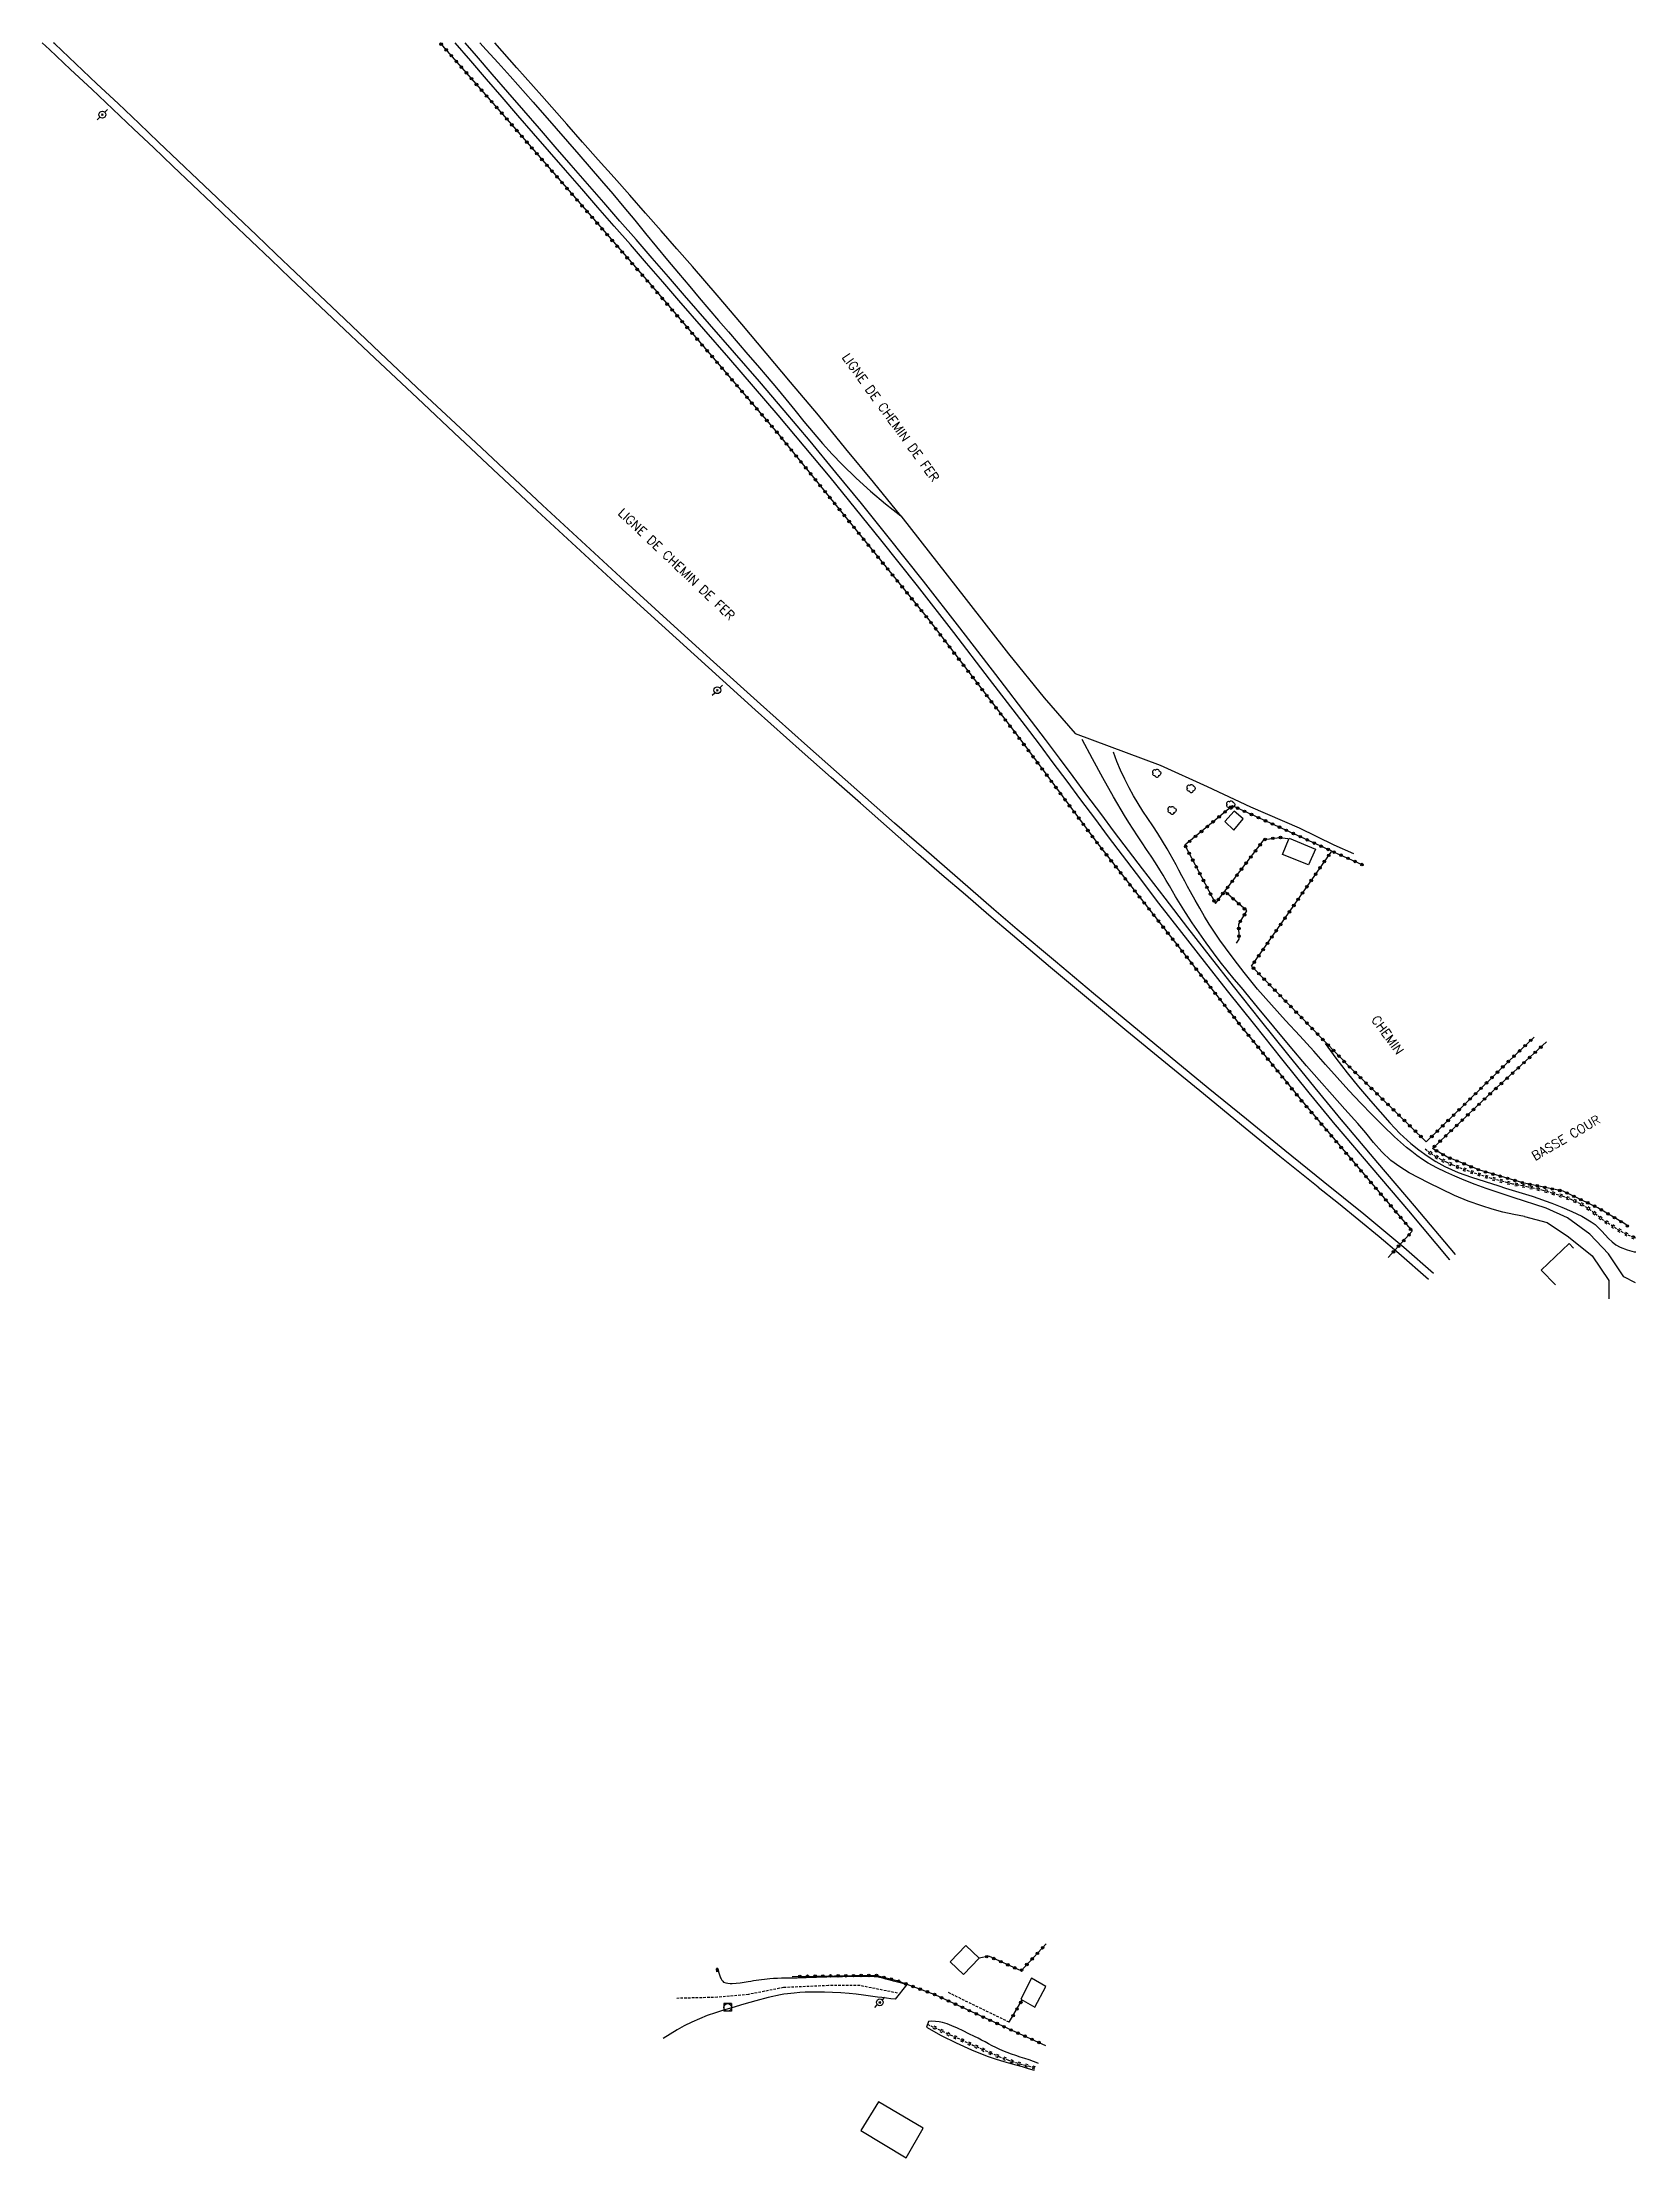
# Model space of a CAD drawing. Header units: millimetres. Extents: x 113000 to 114000, y 153000 to 154000.
# Drawn here: x 113687.9 to 114000, y 153585.7 to 154000.1 of the extents above; entities that cross this region are included whole.
import ezdxf
from ezdxf.enums import TextEntityAlignment as Align

# ---------------------------------------------------------------- set-up
doc = ezdxf.new("R2010")
doc.units = ezdxf.units.MM
doc.linetypes.add('DASHED', pattern=[0.75, 0.5, -0.25])
doc.layers.get('0').update_dxf_attribs({"linetype": 'CONTINUOUS'})
for name, color, linetype in [('W0001', 6, 'DASHED'), ('W0008', 7, 'CONTINUOUS'), ('W0017', 7, 'CONTINUOUS'), ('W0071', 7, 'CONTINUOUS'), ('W0101', 7, 'CONTINUOUS'), ('W0104', 1, 'CONTINUOUS'), ('W0112', 1, 'DASHED'), ('W0120', 7, 'CONTINUOUS'), ('W0211', 2, 'CONTINUOUS'), ('W0214', 2, 'CONTINUOUS'), ('W0220', 5, 'DASHED'), ('W0300', 7, 'CONTINUOUS'), ('W0323', 7, 'CONTINUOUS'), ('W0330', 7, 'CONTINUOUS'), ('W0401', 7, 'CONTINUOUS'), ('W0420', 7, 'CONTINUOUS'), ('W0473', 7, 'CONTINUOUS'), ('W0700', 7, 'CONTINUOUS'), ('W0989', 7, 'CONTINUOUS')]:
    doc.layers.add(name, color=color, linetype=linetype)
doc.styles.get("Standard").update_dxf_attribs({"font": 'romans.shx', "width": 0.85})

msp = doc.modelspace()

# ---------------------------------------------------------------- texts
at = {"layer": 'W0989'}
for s, rotation, p in [('LIGNE DE CHEMIN DE FER', 306.0233, (113854.09, 153926.6)), ('LIGNE DE CHEMIN DE FER', 316.3836, (113812.14, 153897.88)), ('CHEMIN', 306.0233, (113951.4, 153805.64))]:
    msp.add_text(s, height=1.75, rotation=rotation, dxfattribs=at).set_placement(p, align=Align.MIDDLE_CENTER)
msp.add_text('BASSE COUR', height=1.75, rotation=30.2058, dxfattribs=at).set_placement((113980.29, 153781))

# ---------------------------------------------------------------- blocks, each defined once
blk = doc.blocks.new('T473')
for p, q in [((-0.166667, 0.166667), (0.166667, -0.166667)), ((-0.166667, -0.166667), (0.166667, 0.166667)), ((0.500001, 0.500001), (1.000002, 1.000002)), ((-1.000002, -1.000002), (-0.500001, -0.500001))]:
    blk.add_line(p, q)
blk.add_ellipse((0, 0), major_axis=(0.471405, 0.471405), ratio=1, start_param=5.4977871438, end_param=11.780972451)
blk = doc.blocks.new('T300')
for p, q in [((-0.8, 0.51), (-0.86, 0.34)), ((-0.86, 0.34), (-0.86, 0.17)), ((-0.86, 0.17), (-0.74, 0.06)), ((-0.69, 0.63), (-0.8, 0.51)), ((-0.8, -0.06), (-0.74, 0.06)), ((-0.74, 0.06), (-0.69, 0.11)), ((-0.57, 0.69), (-0.69, 0.63)), ((-0.46, 0.69), (-0.57, 0.69)), ((-0.29, 0.63), (-0.46, 0.69)), ((-0.29, 0.63), (-0.17, 0.74)), ((-0.23, 0.57), (-0.29, 0.63)), ((-0.17, 0.74), (-0.06, 0.8)), ((-0.06, 0.8), (0.06, 0.8)), ((0.06, 0.8), (0.23, 0.74)), ((0.23, 0.74), (0.34, 0.63)), ((0.34, 0.63), (0.4, 0.51)), ((0.46, 0.46), (0.34, 0.46)), ((0.4, 0.51), (0.4, 0.46)), ((0.57, 0.4), (0.46, 0.46)), ((0.57, 0.4), (0.69, 0.29)), ((0.69, 0.29), (0.74, 0.17)), ((0.74, 0.06), (0.69, -0.17)), ((0.74, 0.17), (0.74, 0.06)), ((-0.8, -0.17), (-0.8, -0.06)), ((-0.8, -0.23), (-0.8, -0.17)), ((-0.74, -0.34), (-0.8, -0.23)), ((-0.69, -0.4), (-0.74, -0.34)), ((-0.51, -0.46), (-0.69, -0.4)), ((-0.4, -0.46), (-0.51, -0.46)), ((-0.4, -0.46), (-0.34, -0.46)), ((-0.34, -0.46), (-0.34, -0.4)), ((-0.34, -0.51), (-0.34, -0.46)), ((-0.29, -0.63), (-0.34, -0.51)), ((-0.17, -0.74), (-0.29, -0.63)), ((-0.06, -0.8), (-0.17, -0.74)), ((0.06, -0.8), (-0.06, -0.8)), ((0.17, -0.74), (0.06, -0.8)), ((0.23, -0.69), (0.17, -0.74)), ((0.29, -0.46), (0.23, -0.46)), ((0.29, -0.63), (0.23, -0.69)), ((0.46, -0.4), (0.29, -0.46)), ((0.34, -0.51), (0.29, -0.63)), ((0.34, -0.51), (0.34, -0.46)), ((0.57, -0.34), (0.46, -0.4)), ((0.63, -0.29), (0.57, -0.34)), ((0.69, -0.17), (0.63, -0.29))]:
    blk.add_line(p, q)
blk = doc.blocks.new('T420')
for p, q in [((0.75, 0.75), (-0.75, 0.75)), ((-0.75, 0.75), (-0.75, -0.75)), ((0.75, 0.75), (0.75, -0.75)), ((0.75, -0.75), (-0.75, -0.75))]:
    blk.add_line(p, q)
blk.add_ellipse((0, 0), major_axis=(-0.53, 0.53), ratio=1, start_param=3.926991, end_param=10.210176)
blk = doc.blocks.new('T401')
for p, q in [((-0.3, 0.3), (0, 0.3)), ((-0.3, -0.25), (-0.3, 0.3)), ((-0.3, 0.15), (0, 0.15)), ((-0.3, 0), (0, 0)), ((0, 0.3), (0, -0.25)), ((-0.3, -0.15), (0, -0.15)), ((-0.3, -0.25), (-0.3, -0.3)), ((-0.3, -0.3), (0, -0.3)), ((0, -0.3), (0, -0.25))]:
    blk.add_line(p, q)
blk = doc.blocks.new('t323o')
at = {"color": 0, "linetype": 'Continuous'}
for radius in [0.25, 0.15]:
    blk.add_circle((0, 0), radius, dxfattribs=at)
blk = doc.blocks.new('t220o')
at = {"color": 0, "linetype": 'Continuous'}
for p, q in [((-0.25, 0.25), (0.25, 0.25)), ((-0.25, -0.25), (0.25, -0.25))]:
    blk.add_line(p, q, dxfattribs=at)

# ---------------------------------------------------------------- linework, layer by layer
at = {"layer": 'W0001'}
msp.add_lwpolyline([(113855.44, 153617.96), (113848.05, 153619.44), (113841.87, 153619.44), (113833.07, 153619.05), (113826.21, 153617.7), (113820.12, 153617.14), (113812.17, 153616.93)], dxfattribs=at)
at = {"layer": 'W0008'}
for points in [[(113820.28, 153622.43), (113820.34, 153622.13), (113820.45, 153621.73), (113820.59, 153621.34), (113820.76, 153620.96), (113820.88, 153620.73), (113821.02, 153620.51), (113821.18, 153620.29), (113821.35, 153620.09)], [(113854.98, 153616.76), (113854.11, 153616.87), (113853.24, 153616.98), (113852.37, 153617.09), (113851.5, 153617.2), (113850.11, 153617.39), (113848.72, 153617.57), (113847.32, 153617.75), (113845.93, 153617.89), (113844.31, 153618.01), (113842.7, 153618.1), (113841.08, 153618.16), (113839.46, 153618.18), (113838.4, 153618.17), (113837.33, 153618.13), (113836.27, 153618.07), (113835.2, 153617.98), (113834.52, 153617.92), (113833.85, 153617.84), (113833.17, 153617.75), (113832.5, 153617.63), (113830.08, 153617.1), (113827.68, 153616.47), (113825.3, 153615.79), (113822.93, 153615.08), (113821.33, 153614.6), (113819.74, 153614.11), (113818.15, 153613.57), (113816.6, 153612.95), (113815.11, 153612.29), (113813.65, 153611.58), (113812.22, 153610.79), (113810.85, 153609.93), (113809.53, 153609.05), (113809.53, 153609.05)], [(113821.35, 153620.09), (113821.77, 153619.99), (113822.19, 153619.92), (113822.61, 153619.87), (113823.03, 153619.85), (113823.83, 153619.89), (113824.61, 153620), (113825.4, 153620.14), (113826.18, 153620.26), (113826.7, 153620.33), (113827.23, 153620.41), (113827.75, 153620.49), (113828.28, 153620.57), (113828.8, 153620.65), (113829.33, 153620.72), (113829.86, 153620.78), (113830.39, 153620.83), (113831.15, 153620.88), (113831.92, 153620.92), (113832.68, 153620.94), (113833.45, 153620.95), (113834.21, 153620.96), (113834.98, 153620.97), (113835.74, 153620.98), (113836.51, 153621), (113837.52, 153621.03), (113838.54, 153621.07), (113839.55, 153621.1), (113840.56, 153621.14), (113841.58, 153621.17), (113842.59, 153621.2), (113843.61, 153621.23), (113844.62, 153621.25), (113845.83, 153621.27), (113847.04, 153621.28), (113848.25, 153621.29), (113849.47, 153621.28), (113849.92, 153621.27), (113850.37, 153621.27), (113850.83, 153621.25), (113851.28, 153621.2), (113851.88, 153621.1), (113852.48, 153620.95), (113853.07, 153620.79), (113853.66, 153620.64), (113854.57, 153620.4), (113855.47, 153620.15), (113856.37, 153619.89), (113857.26, 153619.62)], [(113857.26, 153619.62), (113854.98, 153616.76)]]:
    msp.add_lwpolyline(points, dxfattribs=at)
at = {"layer": 'W0017'}
for points in [[(113999.97, 153757.09), (113997.69, 153758.29), (113994.66, 153762.77), (113991.01, 153766.6), (113986.63, 153769.8), (113982.46, 153771.72), (113975.99, 153773.82), (113975.04, 153774.15)], [(113978.23, 153770.1), (113982.66, 153768.94), (113986.85, 153766.13), (113991.45, 153762.35), (113994.74, 153757.58), (113994.74, 153755.34), (113994.77, 153753.93)]]:
    msp.add_lwpolyline(points, dxfattribs=at)
at = {"layer": 'W0071'}
for points in [[(113978.23, 153770.1), (113976.1, 153770.48), (113973.99, 153770.95), (113971.9, 153771.5), (113969.84, 153772.15), (113967.16, 153773.12), (113964.54, 153774.22), (113961.96, 153775.42), (113959.41, 153776.69), (113957.51, 153777.66), (113955.62, 153778.67), (113953.78, 153779.79), (113952.05, 153781.07), (113950.27, 153782.73), (113948.67, 153784.57), (113947.14, 153786.45), (113945.58, 153788.29), (113943.06, 153791.11), (113940.53, 153793.93), (113938.02, 153796.76), (113935.53, 153799.61), (113932.31, 153803.41), (113929.11, 153807.23), (113925.94, 153811.07), (113922.78, 153814.91), (113921.38, 153816.6), (113919.99, 153818.28), (113918.61, 153819.98), (113917.28, 153821.71), (113915.85, 153823.66), (113914.47, 153825.63), (113913.12, 153827.63), (113911.79, 153829.65), (113911.15, 153830.68), (113910.51, 153831.72), (113909.89, 153832.77), (113909.28, 153833.82), (113908.67, 153834.88), (113908.05, 153835.93), (113907.43, 153836.97), (113906.79, 153838.01), (113905.94, 153839.35), (113905.08, 153840.67), (113904.2, 153841.99), (113903.32, 153843.31), (113902.44, 153844.62), (113901.57, 153845.95), (113900.71, 153847.28), (113899.88, 153848.63), (113897.72, 153852.31), (113895.61, 153856.02), (113893.58, 153859.76), (113891.6, 153863.55)], [(113975.04, 153774.15), (113972.85, 153774.83), (113970.68, 153775.57), (113968.53, 153776.37), (113966.4, 153777.22), (113964.59, 153777.97), (113962.8, 153778.76), (113961.04, 153779.61), (113959.32, 153780.56), (113958.22, 153781.26), (113957.15, 153782.01), (113956.12, 153782.81), (113955.11, 153783.63), (113952.78, 153785.7), (113950.53, 153787.85), (113948.35, 153790.06), (113946.18, 153792.3), (113943.83, 153794.79), (113941.53, 153797.33), (113939.26, 153799.89), (113936.97, 153802.44), (113934.2, 153805.47), (113931.41, 153808.49), (113928.64, 153811.54), (113925.95, 153814.64), (113924.61, 153816.26), (113923.29, 153817.89), (113922, 153819.55), (113920.74, 153821.22), (113919.63, 153822.72), (113918.55, 153824.23), (113917.49, 153825.77), (113916.46, 153827.32), (113915.51, 153828.88), (113914.6, 153830.47), (113913.71, 153832.07), (113912.82, 153833.67), (113912.24, 153834.72), (113911.67, 153835.78), (113911.1, 153836.84), (113910.54, 153837.9), (113909.98, 153838.96), (113909.4, 153840.02), (113908.82, 153841.07), (113908.22, 153842.12), (113907.32, 153843.62), (113906.38, 153845.11), (113905.42, 153846.58), (113904.45, 153848.04), (113903.49, 153849.51), (113902.55, 153851), (113901.64, 153852.51), (113900.79, 153854.05), (113899.93, 153855.75), (113899.12, 153857.48), (113898.38, 153859.24), (113897.7, 153861.02)]]:
    msp.add_lwpolyline(points, dxfattribs=at)
at = {"layer": 'W0101'}
for points in [[(113987.8, 153763.89), (113986.94, 153764.79), (113981.5, 153759.56), (113984.3, 153756.69)], [(113857.11, 153585.73), (113860.41, 153591.49), (113851.67, 153596.7), (113848.21, 153591.04)], [(113848.21, 153591.04), (113857.11, 153585.73)]]:
    msp.add_lwpolyline(points, dxfattribs=at)
at = {"layer": 'W0104'}
for points in [[(113921.29, 153845.79), (113923.12, 153847.95), (113921.35, 153849.51), (113919.55, 153847.45)], [(113932.14, 153844.17), (113937.31, 153842.01), (113935.93, 153838.97), (113930.84, 153841.02)], [(113868.31, 153621.58), (113871.41, 153624.82), (113868.81, 153627.32), (113865.71, 153624.1)], [(113882.3, 153615.23), (113884.45, 153619.26), (113881.64, 153620.91), (113879.57, 153616.78)]]:
    msp.add_lwpolyline(points, close=True, dxfattribs=at)
at = {"layer": 'W0112'}
msp.add_lwpolyline([(113877.3, 153612.26), (113865.3, 153618.1)], dxfattribs=at)
at = {"layer": 'W0120'}
msp.add_lwpolyline([(113861.47, 153612.42), (113861.08, 153611.27)], dxfattribs=at)
at = {"layer": 'W0211'}
for points in [[(113856.04, 153907.34), (113850.69, 153913.92), (113845.31, 153920.48), (113839.91, 153927.02), (113834.48, 153933.53), (113829.7, 153939.22), (113824.9, 153944.88), (113820.08, 153950.53), (113815.23, 153956.15), (113812.18, 153959.66), (113809.12, 153963.15), (113806.04, 153966.64), (113802.96, 153970.12), (113799.88, 153973.59), (113796.8, 153977.07), (113793.72, 153980.54), (113790.64, 153984.02), (113785.74, 153989.57), (113780.84, 153995.11), (113776.52, 154000)], [(113939.15, 153803.98), (113941.28, 153801.09), (113943.47, 153798.25), (113945.73, 153795.46), (113948.05, 153792.73), (113949.93, 153790.57), (113951.83, 153788.42), (113953.82, 153786.35), (113955.94, 153784.41), (113957.52, 153783.13), (113959.16, 153781.94), (113960.87, 153780.85), (113962.64, 153779.86), (113965.21, 153778.71), (113967.86, 153777.77), (113970.53, 153776.93), (113973.18, 153776.07), (113974.48, 153775.64), (113975.79, 153775.23), (113977.09, 153774.83), (113978.4, 153774.44), (113979.71, 153774.04), (113981.01, 153773.62), (113982.3, 153773.17), (113983.58, 153772.69), (113985.55, 153771.9), (113987.51, 153771.07), (113989.44, 153770.14), (113991.28, 153769.06), (113992.04, 153768.49), (113992.73, 153767.85), (113993.39, 153767.18), (113994.02, 153766.49), (113994.68, 153765.8), (113995.37, 153765.15), (113996.13, 153764.56), (113996.96, 153764.07), (113998.31, 153763.53), (113999.72, 153763.18), (114000, 153763.15)], [(113861.08, 153611.27), (113863.97, 153609.69), (113866.92, 153608.22), (113869.92, 153606.86), (113872.97, 153605.61), (113874.36, 153605.13), (113875.77, 153604.71), (113877.18, 153604.32), (113878.59, 153603.92), (113879.8, 153603.56), (113881.01, 153603.2), (113882.18, 153602.86)], [(113883.02, 153604.18), (113882.87, 153604.24), (113882.03, 153604.56), (113881.18, 153604.87), (113880.32, 153605.15), (113879.46, 153605.43), (113878.6, 153605.72), (113877.75, 153606.01), (113876.9, 153606.32), (113876.06, 153606.66), (113875.35, 153606.98), (113874.65, 153607.32), (113873.95, 153607.67), (113873.26, 153608.03), (113872.57, 153608.39), (113871.88, 153608.76), (113871.18, 153609.11), (113870.49, 153609.46), (113869.38, 153610), (113868.27, 153610.55), (113867.15, 153611.07), (113866.02, 153611.57), (113865.59, 153611.75), (113865.15, 153611.94), (113864.7, 153612.1), (113864.23, 153612.23), (113863.55, 153612.35), (113862.86, 153612.42), (113862.16, 153612.44), (113861.47, 153612.42)]]:
    msp.add_lwpolyline(points, dxfattribs=at)
at = {"layer": 'W0214'}
msp.add_lwpolyline([(113773.58, 154000), (113774.85, 153998.63), (113777.22, 153996.04), (113779.57, 153993.42), (113784.06, 153988.33), (113788.55, 153983.23), (113793.02, 153978.12), (113797.45, 153972.97), (113799.63, 153970.4), (113801.79, 153967.81), (113803.94, 153965.22), (113806.08, 153962.62), (113808.23, 153960.02), (113810.37, 153957.42), (113812.53, 153954.83), (113814.7, 153952.24), (113816.59, 153950.02), (113818.48, 153947.8), (113820.38, 153945.59), (113822.29, 153943.38), (113824.19, 153941.17), (113826.1, 153938.96), (113828, 153936.75), (113829.9, 153934.54), (113831.72, 153932.38), (113833.51, 153930.2), (113835.29, 153928.01), (113837.08, 153925.82), (113838.88, 153923.65), (113840.72, 153921.51), (113842.61, 153919.41), (113844.57, 153917.36), (113847.3, 153914.7), (113850.12, 153912.14), (113853.04, 153909.69), (113856.04, 153907.34)], dxfattribs=at)
at = {"layer": 'W0220'}
for points in [[(114000, 153765.85), (113999.66, 153765.96), (113998.24, 153766.56), (113996.89, 153767.29), (113995.59, 153768.09), (113994.3, 153768.91), (113993.66, 153769.34), (113993.04, 153769.81), (113992.44, 153770.28), (113991.84, 153770.77), (113991.23, 153771.25), (113990.6, 153771.71), (113989.96, 153772.14), (113989.28, 153772.53), (113987.5, 153773.36), (113985.64, 153774.04), (113983.77, 153774.62), (113981.89, 153775.16), (113980.91, 153775.42), (113979.92, 153775.65), (113978.92, 153775.86), (113977.93, 153776.06), (113976.93, 153776.25), (113975.94, 153776.45), (113974.95, 153776.67), (113973.96, 153776.92), (113971.78, 153777.53), (113969.6, 153778.19), (113967.45, 153778.91), (113965.32, 153779.7), (113964.18, 153780.16), (113963.06, 153780.65), (113961.96, 153781.19), (113960.88, 153781.78), (113960.29, 153782.14), (113959.71, 153782.54), (113959.15, 153782.96), (113958.61, 153783.4)], [(113861.28, 153611.85), (113863.49, 153610.82), (113865.71, 153609.8), (113867.94, 153608.8), (113870.18, 153607.8), (113871.87, 153607.05), (113873.56, 153606.28), (113875.27, 153605.55), (113877.01, 153604.88), (113877.79, 153604.61), (113878.59, 153604.37), (113879.38, 153604.14), (113880.18, 153603.92), (113880.98, 153603.71), (113881.79, 153603.5), (113882.46, 153603.31)]]:
    msp.add_lwpolyline(points, dxfattribs=at)
at = {"layer": 'W0323'}
for points in [[(113765.79, 154000), (113778.51, 153985.48), (113806.68, 153953.01), (113831.98, 153923.48), (113861.53, 153886.98), (113879.34, 153863.65), (113894.46, 153843.33), (113906.24, 153828.29), (113922.74, 153807.32), (113934.59, 153792.71), (113956.25, 153767.2), (113951.52, 153762.06)], [(113940.46, 153841.67), (113921.01, 153850.54), (113911.71, 153842.81), (113917.67, 153831.42), (113927.25, 153843.93), (113930.29, 153844.33), (113931.89, 153844.12)], [(113958.99, 153784.7), (113943.85, 153799.47), (113924.77, 153819.13), (113940.46, 153841.67), (113946.66, 153838.9)], [(113921.81, 153823.65), (113922.31, 153824.4), (113922.24, 153827.35), (113923.83, 153829.93), (113919.49, 153833.79)], [(113980.12, 153805.23), (113975.08, 153800.46)], [(113958.99, 153784.7), (113975.08, 153800.46)], [(113998.43, 153768.19), (113997.86, 153768.65), (113992.58, 153771.81), (113985.77, 153775.05), (113978.18, 153776.61), (113969.46, 153779.14), (113962.98, 153781.77), (113960.18, 153783.41), (113971.17, 153793.83), (113982.54, 153804.27)], [(113884.56, 153627.6), (113879.61, 153622.36), (113873.28, 153625.17), (113871.41, 153624.82)], [(113834.79, 153621.24), (113839.05, 153621.28), (113851.13, 153621.45), (113855.27, 153620.42), (113862.69, 153617.68), (113877.78, 153610.68), (113884.42, 153607.71)], [(113877.3, 153612.26), (113879.85, 153616.62)]]:
    msp.add_lwpolyline(points, dxfattribs=at)
at = {"layer": 'W0330'}
for points in [[(113856.04, 153907.34), (113868.87, 153890.91), (113877.15, 153880.27), (113884.16, 153871.68), (113890.24, 153864.71), (113906.86, 153858.51), (113916.05, 153854.32), (113924.53, 153850.35), (113934.06, 153846.21), (113940.89, 153842.89)], [(113940.89, 153842.89), (113944.7, 153841.16)]]:
    msp.add_lwpolyline(points, dxfattribs=at)
at = {"layer": 'W0700'}
for points in [[(113937.82, 153775.8), (113930.31, 153781.87), (113922.81, 153787.96), (113915.33, 153794.08), (113907.87, 153800.21), (113900.35, 153806.42), (113892.84, 153812.64), (113885.36, 153818.88), (113877.91, 153825.17), (113873.3, 153829.1), (113868.7, 153833.06), (113864.12, 153837.04), (113859.55, 153841.02), (113853.83, 153846.02), (113848.13, 153851.03), (113842.43, 153856.05), (113836.76, 153861.1), (113827.56, 153869.33), (113818.38, 153877.6), (113809.23, 153885.9), (113800.11, 153894.23), (113792.47, 153901.27), (113784.86, 153908.34), (113777.27, 153915.43), (113769.69, 153922.54), (113761.36, 153930.36), (113753.06, 153938.2), (113744.76, 153946.05), (113736.47, 153953.9), (113732.64, 153957.55), (113728.8, 153961.2), (113724.97, 153964.85), (113721.14, 153968.5), (113717.32, 153972.15), (113713.49, 153975.8), (113709.65, 153979.45), (113705.81, 153983.09), (113701.69, 153986.99), (113697.57, 153990.89), (113693.44, 153994.78), (113689.32, 153998.67), (113687.9, 154000)], [(113938.76, 153776.96), (113931.25, 153783.04), (113923.76, 153789.13), (113916.28, 153795.24), (113908.82, 153801.37), (113901.31, 153807.57), (113893.81, 153813.79), (113886.33, 153820.03), (113878.88, 153826.31), (113874.27, 153830.25), (113869.68, 153834.2), (113865.11, 153838.17), (113860.54, 153842.15), (113854.82, 153847.15), (113849.12, 153852.15), (113843.43, 153857.17), (113837.76, 153862.22), (113828.56, 153870.45), (113819.39, 153878.71), (113810.24, 153887), (113801.13, 153895.33), (113793.49, 153902.37), (113785.88, 153909.44), (113778.29, 153916.53), (113770.71, 153923.63), (113762.39, 153931.45), (113754.09, 153939.29), (113745.79, 153947.14), (113737.51, 153954.99), (113733.67, 153958.64), (113729.84, 153962.28), (113726.01, 153965.93), (113722.18, 153969.59), (113718.35, 153973.24), (113714.52, 153976.89), (113710.68, 153980.54), (113706.85, 153984.18), (113702.73, 153988.08), (113698.6, 153991.97), (113694.48, 153995.87), (113690.35, 153999.76), (113690.09, 154000)], [(113941.47, 153787.73), (113936.07, 153794.33), (113930.71, 153800.97), (113925.37, 153807.62), (113920.06, 153814.3), (113915.55, 153820.01), (113911.08, 153825.74), (113906.62, 153831.49), (113902.19, 153837.26), (113899.46, 153840.86), (113896.74, 153844.48), (113894.03, 153848.1), (113891.33, 153851.73), (113888.63, 153855.36), (113885.92, 153858.98), (113883.2, 153862.59), (113880.46, 153866.19), (113873.46, 153875.35), (113866.42, 153884.49), (113859.33, 153893.59), (113852.17, 153902.63), (113847.2, 153908.78), (113842.19, 153914.9), (113837.14, 153920.97), (113832.05, 153927.02), (113827.22, 153932.68), (113822.35, 153938.3), (113817.47, 153943.91), (113812.59, 153949.51), (113809.42, 153953.16), (113806.25, 153956.8), (113803.08, 153960.45), (113799.9, 153964.09), (113796.73, 153967.73), (113793.56, 153971.37), (113790.39, 153975.01), (113787.22, 153978.66), (113784.14, 153982.21), (113781.06, 153985.76), (113777.98, 153989.32), (113774.9, 153992.87), (113771.83, 153996.43), (113768.75, 153999.98), (113768.74, 154000)], [(113942.63, 153788.68), (113937.24, 153795.28), (113931.87, 153801.91), (113926.54, 153808.56), (113921.23, 153815.23), (113916.73, 153820.94), (113912.26, 153826.66), (113907.81, 153832.41), (113903.39, 153838.17), (113900.65, 153841.78), (113897.93, 153845.39), (113895.22, 153849.01), (113892.52, 153852.64), (113889.82, 153856.27), (113887.11, 153859.89), (113884.39, 153863.5), (113881.66, 153867.1), (113874.64, 153876.27), (113867.6, 153885.42), (113860.51, 153894.52), (113853.34, 153903.57), (113848.37, 153909.73), (113843.35, 153915.85), (113838.29, 153921.93), (113833.2, 153927.99), (113828.37, 153933.65), (113823.49, 153939.28), (113818.6, 153944.89), (113813.72, 153950.5), (113810.55, 153954.14), (113807.38, 153957.79), (113804.21, 153961.43), (113801.04, 153965.07), (113797.86, 153968.71), (113794.69, 153972.35), (113791.52, 153976), (113788.35, 153979.64), (113785.27, 153983.19), (113782.19, 153986.75), (113779.11, 153990.3), (113776.04, 153993.86), (113772.96, 153997.41), (113770.72, 154000)], [(113963.58, 153761.61), (113963.58, 153761.61), (113955.57, 153771.2), (113948.36, 153779.6), (113941.2, 153788.04)], [(113964.7, 153762.61), (113964.7, 153762.61), (113956.7, 153772.17), (113949.5, 153780.57), (113942.35, 153789.01)], [(113959.41, 153757.77), (113953.63, 153762.85), (113949.73, 153766.13), (113945.79, 153769.39), (113941.82, 153772.6), (113937.83, 153775.79)], [(113960.4, 153758.89), (113954.6, 153763.99), (113950.69, 153767.29), (113946.74, 153770.55), (113942.76, 153773.77), (113938.76, 153776.96)]]:
    msp.add_lwpolyline(points, dxfattribs=at)

# ---------------------------------------------------------------- block references
at = {"layer": 'W0220'}
for p, rotation in [((113959.79, 153782.48), 145.7333154567939), ((113961.06, 153781.68), 151.2782798661312), ((113962.38, 153780.98), 154.1853271753536), ((113963.75, 153780.35), 156.4025872552712), ((113965.13, 153779.78), 157.9281827847438), ((113966.53, 153779.25), 159.602776785357), ((113967.95, 153778.74), 161.5550509850559), ((113969.37, 153778.27), 161.5550509850559), ((113970.8, 153777.83), 163.1243139280891), ((113972.24, 153777.4), 164.3101565031984), ((113973.68, 153777), 164.3101565031984), ((113975.14, 153776.63), 167.4377921286371), ((113976.61, 153776.31), 168.5497138862668), ((113978.08, 153776.03), 168.9980683075818), ((113979.55, 153775.73), 168.2242526247686), ((113981.01, 153775.4), 165.0150841116778), ((113982.46, 153775), 163.8506829758091), ((113983.9, 153774.58), 162.8342178272034), ((113985.33, 153774.14), 162.8342178272034), ((113986.74, 153773.64), 159.9142092303583), ((113988.13, 153773.07), 155.1091838861947), ((113989.48, 153772.42), 150.1588295522732), ((113990.74, 153771.61), 143.4381469410274), ((113991.93, 153770.69), 141.0604873840192), ((113993.1, 153769.76), 143.3395965435786), ((113994.33, 153768.9), 147.5316663476917), ((113995.6, 153768.09), 148.2914547303307), ((113996.87, 153767.3), 148.2914547303307), ((113998.19, 153766.59), 151.501745192667), ((113999.57, 153766), 157.1290088686362), ((113862.64, 153611.22), 335.0812665221781), ((113864, 153610.59), 335.3997272162869), ((113865.36, 153609.96), 335.3997272162869), ((113866.73, 153609.34), 335.7181864936326), ((113868.1, 153608.73), 336.0366443553057), ((113869.47, 153608.12), 336.0366443553057), ((113870.84, 153607.51), 335.8668004577996), ((113872.21, 153606.89), 335.7088370272967), ((113873.57, 153606.28), 336.7540334103004), ((113874.95, 153605.69), 336.7540334103004), ((113876.35, 153605.13), 338.9997138874523), ((113877.76, 153604.63), 341.2244448854737), ((113879.19, 153604.19), 343.9658175041129), ((113880.64, 153603.8), 345.1468750170481), ((113882.09, 153603.41), 344.5832057092547)]:
    msp.add_blockref('t220o', p, dxfattribs=dict(at, rotation=rotation))
at = {"layer": 'W0300'}
for p in [(113906.24, 153856.88), (113912.95, 153853.89), (113909.22, 153849.62), (113920.72, 153850.69)]:
    msp.add_blockref('T300', p, dxfattribs=at)
at = {"layer": 'W0323'}
for p, rotation in [((113766.03, 153999.73), 311.21632737786), ((113767.02, 153998.6), 311.21632737786), ((113768.01, 153997.47), 311.21632737786), ((113768.99, 153996.34), 311.21632737786), ((113769.98, 153995.22), 311.21632737786), ((113770.97, 153994.09), 311.21632737786), ((113771.96, 153992.96), 311.21632737786), ((113772.95, 153991.83), 311.21632737786), ((113773.94, 153990.7), 311.21632737786), ((113774.92, 153989.57), 311.21632737786), ((113775.91, 153988.45), 311.21632737786), ((113776.9, 153987.32), 311.21632737786), ((113777.89, 153986.19), 311.21632737786), ((113778.88, 153985.06), 310.9413815879887), ((113779.86, 153983.93), 310.9413815879887), ((113780.84, 153982.79), 310.9413815879887), ((113781.82, 153981.66), 310.9413815879887), ((113782.81, 153980.53), 310.9413815879887), ((113783.79, 153979.39), 310.9413815879887), ((113784.77, 153978.26), 310.9413815879887), ((113785.76, 153977.13), 310.9413815879887), ((113786.74, 153975.99), 310.9413815879887), ((113787.72, 153974.86), 310.9413815879887), ((113788.71, 153973.73), 310.9413815879887), ((113789.69, 153972.6), 310.9413815879887), ((113790.67, 153971.46), 310.9413815879887), ((113791.65, 153970.33), 310.9413815879887), ((113792.64, 153969.2), 310.9413815879887), ((113793.62, 153968.06), 310.9413815879887), ((113794.6, 153966.93), 310.9413815879887), ((113795.59, 153965.8), 310.9413815879887), ((113796.57, 153964.66), 310.9413815879887), ((113797.55, 153963.53), 310.9413815879887), ((113798.53, 153962.4), 310.9413815879887), ((113799.52, 153961.26), 310.9413815879887), ((113800.5, 153960.13), 310.9413815879887), ((113801.48, 153959), 310.9413815879887), ((113802.47, 153957.87), 310.9413815879887), ((113803.45, 153956.73), 310.9413815879887), ((113804.43, 153955.6), 310.9413815879887), ((113805.42, 153954.47), 310.9413815879887), ((113806.4, 153953.33), 310.9413815879887), ((113807.38, 153952.2), 310.5857939240743), ((113808.35, 153951.06), 310.5857939240743), ((113809.33, 153949.92), 310.5857939240743), ((113810.3, 153948.78), 310.5857939240743), ((113811.28, 153947.64), 310.5857939240743), ((113812.26, 153946.5), 310.5857939240743), ((113813.23, 153945.36), 310.5857939240743), ((113814.21, 153944.22), 310.5857939240743), ((113815.18, 153943.08), 310.5857939240743), ((113816.16, 153941.94), 310.5857939240743), ((113817.13, 153940.8), 310.5857939240743), ((113818.11, 153939.67), 310.5857939240743), ((113819.09, 153938.53), 310.5857939240743), ((113820.06, 153937.39), 310.5857939240743), ((113821.04, 153936.25), 310.5857939240743), ((113822.01, 153935.11), 310.5857939240743), ((113822.99, 153933.97), 310.5857939240743), ((113823.97, 153932.83), 310.5857939240743), ((113824.94, 153931.69), 310.5857939240743), ((113825.92, 153930.55), 310.5857939240743), ((113826.89, 153929.41), 310.5857939240743), ((113827.87, 153928.27), 310.5857939240743), ((113828.85, 153927.13), 310.5857939240743), ((113829.82, 153926), 310.5857939240743), ((113830.8, 153924.86), 310.5857939240743), ((113831.77, 153923.72), 310.5857939240743), ((113832.72, 153922.56), 308.990768268567), ((113833.67, 153921.39), 308.990768268567), ((113834.61, 153920.23), 308.990768268567), ((113835.55, 153919.06), 308.990768268567), ((113836.5, 153917.89), 308.990768268567), ((113837.44, 153916.73), 308.990768268567), ((113838.39, 153915.56), 308.990768268567), ((113839.33, 153914.4), 308.990768268567), ((113840.27, 153913.23), 308.990768268567), ((113841.22, 153912.06), 308.990768268567), ((113842.16, 153910.9), 308.990768268567), ((113843.11, 153909.73), 308.990768268567), ((113844.05, 153908.57), 308.990768268567), ((113844.99, 153907.4), 308.990768268567), ((113845.94, 153906.23), 308.990768268567), ((113846.88, 153905.07), 308.990768268567), ((113847.82, 153903.9), 308.990768268567), ((113848.77, 153902.74), 308.990768268567), ((113849.71, 153901.57), 308.990768268567), ((113850.66, 153900.41), 308.990768268567), ((113851.6, 153899.24), 308.990768268567), ((113852.54, 153898.07), 308.990768268567), ((113853.49, 153896.91), 308.990768268567), ((113854.43, 153895.74), 308.990768268567), ((113855.37, 153894.58), 308.990768268567), ((113856.32, 153893.41), 308.990768268567), ((113857.26, 153892.24), 308.990768268567), ((113858.21, 153891.08), 308.990768268567), ((113859.15, 153889.91), 308.990768268567), ((113860.09, 153888.75), 308.990768268567), ((113861.04, 153887.58), 308.990768268567), ((113861.96, 153886.4), 307.3641308789911), ((113862.88, 153885.21), 307.3641308789911), ((113863.79, 153884.02), 307.3641308789911), ((113864.7, 153882.83), 307.3641308789911), ((113865.61, 153881.63), 307.3641308789911), ((113866.52, 153880.44), 307.3641308789911), ((113867.43, 153879.25), 307.3641308789911), ((113868.34, 153878.06), 307.3641308789911), ((113869.25, 153876.86), 307.3641308789911), ((113870.16, 153875.67), 307.3641308789911), ((113871.07, 153874.48), 307.3641308789911), ((113871.98, 153873.29), 307.3641308789911), ((113872.89, 153872.1), 307.3641308789911), ((113873.8, 153870.9), 307.3641308789911), ((113874.71, 153869.71), 307.3641308789911), ((113875.62, 153868.52), 307.3641308789911), ((113876.53, 153867.33), 307.3641308789911), ((113877.44, 153866.14), 307.3641308789911), ((113878.35, 153864.94), 307.3641308789911), ((113879.26, 153863.75), 307.3641308789911), ((113880.16, 153862.55), 306.6626919936644), ((113881.05, 153861.35), 306.6626919936644), ((113881.95, 153860.14), 306.6626919936644), ((113882.84, 153858.94), 306.6626919936644), ((113883.74, 153857.74), 306.6626919936644), ((113884.64, 153856.53), 306.6626919936644), ((113885.53, 153855.33), 306.6626919936644), ((113886.43, 153854.13), 306.6626919936644), ((113887.32, 153852.92), 306.6626919936644), ((113888.22, 153851.72), 306.6626919936644), ((113889.11, 153850.52), 306.6626919936644), ((113920.72, 153850.29), 219.7072614256472), ((113922.03, 153850.08), 155.4939220484065), ((113890.01, 153849.31), 306.6626919936644), ((113890.91, 153848.11), 306.6626919936644), ((113891.8, 153846.91), 306.6626919936644), ((113892.7, 153845.7), 306.6626919936644), ((113916.1, 153846.46), 219.7072614256472), ((113917.25, 153847.41), 219.7072614256472), ((113918.41, 153848.37), 219.7072614256472), ((113919.56, 153849.33), 219.7072614256472), ((113923.39, 153849.45), 155.4939220484065), ((113924.76, 153848.83), 155.4939220484065), ((113926.12, 153848.21), 155.4939220484065), ((113927.49, 153847.59), 155.4939220484065), ((113928.85, 153846.97), 155.4939220484065), ((113930.22, 153846.34), 155.4939220484065), ((113931.58, 153845.72), 155.4939220484065), ((113893.59, 153844.5), 306.6626919936644), ((113894.49, 153843.3), 308.0699479414097), ((113895.41, 153842.12), 308.0699479414097), ((113911.85, 153842.55), 297.5873342415759), ((113912.64, 153843.58), 219.7072614256472), ((113913.79, 153844.54), 219.7072614256472), ((113914.95, 153845.5), 219.7072614256472), ((113925.54, 153841.69), 52.56354877921912), ((113926.45, 153842.88), 52.56354877921912), ((113927.43, 153843.95), 7.511940596973044), ((113928.92, 153844.15), 7.511940596973044), ((113930.41, 153844.31), 352.6816254112528), ((113932.95, 153845.1), 155.4939220484065), ((113934.31, 153844.48), 155.4939220484065), ((113935.68, 153843.85), 155.4939220484065), ((113937.04, 153843.23), 155.4939220484065), ((113938.4, 153842.61), 155.4939220484065), ((113939.77, 153841.99), 155.4939220484065), ((113896.34, 153840.94), 308.0699479414097), ((113897.26, 153839.75), 308.0699479414097), ((113898.19, 153838.57), 308.0699479414097), ((113899.11, 153837.39), 308.0699479414097), ((113912.55, 153841.22), 297.5873342415759), ((113913.24, 153839.89), 297.5873342415759), ((113913.94, 153838.56), 297.5873342415759), ((113922.8, 153838.12), 52.56354877921912), ((113923.71, 153839.31), 52.56354877921912), ((113924.62, 153840.5), 52.56354877921912), ((113938.17, 153838.38), 55.1614394391861), ((113939.02, 153839.61), 55.1614394391861), ((113939.88, 153840.84), 55.1614394391861), ((113940.9, 153841.47), 335.8831042640205), ((113942.27, 153840.86), 335.8831042640205), ((113943.64, 153840.25), 335.8831042640205), ((113945.01, 153839.64), 335.8831042640205), ((113946.38, 153839.02), 335.8831042640205), ((113900.04, 153836.21), 308.0699479414097), ((113900.96, 153835.03), 308.0699479414097), ((113901.89, 153833.85), 308.0699479414097), ((113914.63, 153837.23), 297.5873342415759), ((113915.33, 153835.9), 297.5873342415759), ((113916.02, 153834.57), 297.5873342415759), ((113916.72, 153833.24), 297.5873342415759), ((113919.15, 153833.36), 52.56354877921912), ((113920.01, 153833.33), 138.3754651862779), ((113920.07, 153834.55), 52.56354877921912), ((113920.98, 153835.74), 52.56354877921912), ((113921.89, 153836.93), 52.56354877921912), ((113934.74, 153833.45), 55.1614394391861), ((113935.6, 153834.68), 55.1614394391861), ((113936.45, 153835.91), 55.1614394391861), ((113937.31, 153837.14), 55.1614394391861), ((113902.81, 153832.67), 308.0699479414097), ((113903.74, 153831.49), 308.0699479414097), ((113904.66, 153830.31), 308.0699479414097), ((113905.59, 153829.13), 308.0699479414097), ((113917.41, 153831.91), 297.5873342415759), ((113918.24, 153832.16), 52.56354877921912), ((113921.13, 153832.33), 138.3754651862779), ((113922.25, 153831.33), 138.3754651862779), ((113923.38, 153830.34), 138.3754651862779), ((113923.37, 153829.18), 58.18695101717273), ((113932.17, 153829.76), 55.1614394391861), ((113933.03, 153830.99), 55.1614394391861), ((113933.88, 153832.22), 55.1614394391861), ((113906.51, 153827.95), 308.1983532044096), ((113907.44, 153826.77), 308.1983532044096), ((113908.37, 153825.59), 308.1983532044096), ((113922.26, 153826.5), 91.53140056647338), ((113922.57, 153827.9), 58.18695101717273), ((113929.6, 153826.06), 55.1614394391861), ((113930.46, 153827.29), 55.1614394391861), ((113931.31, 153828.53), 55.1614394391861), ((113909.3, 153824.41), 308.1983532044096), ((113910.22, 153823.23), 308.1983532044096), ((113911.15, 153822.05), 308.1983532044096), ((113912.08, 153820.87), 308.1983532044096), ((113922.3, 153825), 91.53140056647338), ((113926.17, 153821.14), 55.1614394391861), ((113927.03, 153822.37), 55.1614394391861), ((113927.88, 153823.6), 55.1614394391861), ((113928.74, 153824.83), 55.1614394391861), ((113913.01, 153819.69), 308.1983532044096), ((113913.93, 153818.52), 308.1983532044096), ((113914.86, 153817.34), 308.1983532044096), ((113925.15, 153818.73), 134.1436224109304), ((113925.31, 153819.91), 55.1614394391861), ((113926.2, 153817.66), 134.1436224109304), ((113915.79, 153816.16), 308.1983532044096), ((113916.72, 153814.98), 308.1983532044096), ((113917.64, 153813.8), 308.1983532044096), ((113918.57, 153812.62), 308.1983532044096), ((113927.24, 153816.58), 134.1436224109304), ((113928.29, 153815.5), 134.1436224109304), ((113929.33, 153814.43), 134.1436224109304), ((113930.38, 153813.35), 134.1436224109304), ((113919.5, 153811.44), 308.1983532044096), ((113920.43, 153810.26), 308.1983532044096), ((113921.36, 153809.09), 308.1983532044096), ((113931.42, 153812.28), 134.1436224109304), ((113932.47, 153811.2), 134.1436224109304), ((113933.51, 153810.12), 134.1436224109304), ((113934.56, 153809.05), 134.1436224109304), ((113922.28, 153807.91), 308.1983532044096), ((113923.22, 153806.73), 309.0256019927265), ((113924.16, 153805.57), 309.0256019927265), ((113925.11, 153804.4), 309.0256019927265), ((113935.6, 153807.97), 134.1436224109304), ((113936.65, 153806.89), 134.1436224109304), ((113937.69, 153805.82), 134.1436224109304), ((113938.73, 153804.74), 134.1436224109304), ((113979.44, 153804.59), 223.4177695085451), ((113926.05, 153803.24), 309.0256019927265), ((113927, 153802.07), 309.0256019927265), ((113927.94, 153800.91), 309.0256019927265), ((113939.78, 153803.66), 134.1436224109304), ((113940.82, 153802.59), 134.1436224109304), ((113941.87, 153801.51), 134.1436224109304), ((113942.91, 153800.43), 134.1436224109304), ((113975.06, 153800.45), 44.42432703847811), ((113976.17, 153801.49), 223.4177695085451), ((113977.26, 153802.52), 223.4177695085451), ((113978.12, 153800.21), 42.56147115118644), ((113978.35, 153803.55), 223.4177695085451), ((113979.23, 153801.22), 42.56147115118644), ((113980.33, 153802.24), 42.56147115118644), ((113981.43, 153803.25), 42.56147115118644), ((113928.89, 153799.74), 309.0256019927265), ((113929.83, 153798.58), 309.0256019927265), ((113930.77, 153797.41), 309.0256019927265), ((113931.72, 153796.25), 309.0256019927265), ((113943.96, 153799.36), 135.7123782228168), ((113945.04, 153798.31), 135.7123782228168), ((113946.11, 153797.27), 135.7123782228168), ((113947.18, 153796.22), 135.7123782228168), ((113970.78, 153796.25), 44.42432703847811), ((113971.85, 153797.3), 44.42432703847811), ((113972.92, 153798.35), 44.42432703847811), ((113973.7, 153796.15), 42.56147115118644), ((113973.99, 153799.4), 44.42432703847811), ((113974.81, 153797.16), 42.56147115118644), ((113975.91, 153798.18), 42.56147115118644), ((113977.02, 153799.19), 42.56147115118644), ((113932.66, 153795.08), 309.0256019927265), ((113933.61, 153793.92), 309.0256019927265), ((113934.55, 153792.75), 309.0256019927265), ((113948.26, 153795.17), 135.7123782228168), ((113949.33, 153794.12), 135.7123782228168), ((113950.4, 153793.08), 135.7123782228168), ((113951.48, 153792.03), 135.7123782228168), ((113966.49, 153792.05), 44.42432703847811), ((113967.56, 153793.1), 44.42432703847811), ((113968.64, 153794.15), 44.42432703847811), ((113969.31, 153792.06), 43.46384335488752), ((113969.71, 153795.2), 44.42432703847811), ((113970.4, 153793.09), 43.46384335488752), ((113971.49, 153794.12), 42.56147115118644), ((113972.6, 153795.14), 42.56147115118644), ((113935.52, 153791.61), 310.3322552801311), ((113936.49, 153790.46), 310.3322552801311), ((113937.46, 153789.32), 310.3322552801311), ((113938.44, 153788.18), 310.3322552801311), ((113952.55, 153790.98), 135.7123782228168), ((113953.63, 153789.93), 135.7123782228168), ((113954.7, 153788.89), 135.7123782228168), ((113955.77, 153787.84), 135.7123782228168), ((113962.21, 153787.85), 44.42432703847811), ((113963.28, 153788.9), 44.42432703847811), ((113964.35, 153789.95), 44.42432703847811), ((113964.95, 153787.93), 43.46384335488752), ((113965.42, 153791), 44.42432703847811), ((113966.04, 153788.97), 43.46384335488752), ((113967.13, 153790), 43.46384335488752), ((113968.22, 153791.03), 43.46384335488752), ((113939.41, 153787.03), 310.3322552801311), ((113940.38, 153785.89), 310.3322552801311), ((113941.35, 153784.75), 310.3322552801311), ((113942.32, 153783.6), 310.3322552801311), ((113956.85, 153786.79), 135.7123782228168), ((113957.92, 153785.75), 135.7123782228168), ((113960.07, 153785.75), 44.42432703847811), ((113960.6, 153783.81), 43.46384335488752), ((113961.14, 153786.8), 44.42432703847811), ((113961.69, 153784.84), 43.46384335488752), ((113962.78, 153785.87), 43.46384335488752), ((113963.87, 153786.9), 43.46384335488752), ((113943.29, 153782.46), 310.3322552801311), ((113944.26, 153781.32), 310.3322552801311), ((113945.23, 153780.17), 310.3322552801311), ((113960.98, 153782.94), 149.6671752990927), ((113962.27, 153782.19), 149.6671752990927), ((113963.61, 153781.52), 157.8993152673214), ((113965, 153780.95), 157.8993152673214), ((113966.39, 153780.39), 157.8993152673214), ((113967.78, 153779.82), 157.8993152673214), ((113946.2, 153779.03), 310.3322552801311), ((113947.17, 153777.89), 310.3322552801311), ((113948.14, 153776.74), 310.3322552801311), ((113949.11, 153775.6), 310.3322552801311), ((113969.17, 153779.26), 157.8993152673214), ((113970.6, 153778.81), 163.7935832227013), ((113972.04, 153778.39), 163.7935832227013), ((113973.48, 153777.97), 163.7935832227013), ((113974.92, 153777.55), 163.7935832227013), ((113976.36, 153777.14), 163.7935832227013), ((113977.8, 153776.72), 163.7935832227013), ((113979.26, 153776.38), 168.4013202522849), ((113980.73, 153776.08), 168.4013202522849), ((113982.2, 153775.78), 168.4013202522849), ((113983.67, 153775.48), 168.4013202522849), ((113950.09, 153774.45), 310.3322552801311), ((113951.06, 153773.31), 310.3322552801311), ((113952.03, 153772.17), 310.3322552801311), ((113985.14, 153775.18), 168.4013202522849), ((113986.54, 153774.68), 154.5660419077029), ((113987.9, 153774.04), 154.5660419077029), ((113989.25, 153773.39), 154.5660419077029), ((113990.61, 153772.75), 154.5660419077029), ((113991.96, 153772.1), 154.5660419077029), ((113993.28, 153771.39), 149.0905008186474), ((113953, 153771.02), 310.3322552801311), ((113953.97, 153769.88), 310.3322552801311), ((113954.94, 153768.74), 310.3322552801311), ((113955.91, 153767.59), 310.3322552801311), ((113994.57, 153770.62), 149.0905008186474), ((113995.85, 153769.85), 149.0905008186474), ((113997.14, 153769.08), 149.0905008186474), ((113998.37, 153768.23), 141.0741008996726), ((113952.54, 153763.17), 227.363581877467), ((113953.56, 153764.27), 227.363581877467), ((113954.57, 153765.37), 227.363581877467), ((113955.59, 153766.48), 227.363581877467), ((113883.84, 153626.85), 226.6559132942649), ((113872.88, 153625.1), 190.6860252858458), ((113874.28, 153624.73), 156.0232242682391), ((113875.65, 153624.12), 156.0232242682391), ((113877.02, 153623.51), 156.0232242682391), ((113878.39, 153622.9), 156.0232242682391), ((113879.72, 153622.48), 226.6559132942649), ((113880.75, 153623.57), 226.6559132942649), ((113881.78, 153624.66), 226.6559132942649), ((113882.81, 153625.76), 226.6559132942649), ((113836.29, 153621.26), 0.5920442864840576), ((113837.79, 153621.27), 0.5920442864840576), ((113839.29, 153621.29), 0.7822919690085278), ((113840.79, 153621.31), 0.7822919690085278), ((113842.29, 153621.33), 0.7822919690085278), ((113843.79, 153621.35), 0.7822919690085278), ((113845.29, 153621.37), 0.7822919690085278), ((113846.79, 153621.39), 0.7822919690085278), ((113848.29, 153621.41), 0.7822919690085278), ((113849.79, 153621.43), 0.7822919690085278), ((113851.29, 153621.41), 346.0744728763697), ((113852.74, 153621.05), 346.0744728763697), ((113854.2, 153620.69), 346.0744728763697), ((113855.64, 153620.29), 339.7357669527201), ((113857.05, 153619.77), 339.7357669527201), ((113858.45, 153619.25), 339.7357669527201), ((113859.86, 153618.73), 339.7357669527201), ((113861.27, 153618.21), 339.7357669527201), ((113862.68, 153617.69), 339.7357669527201), ((113864.04, 153617.06), 335.113973202691), ((113865.4, 153616.43), 335.113973202691), ((113866.76, 153615.8), 335.113973202691), ((113868.12, 153615.17), 335.113973202691), ((113869.48, 153614.53), 335.113973202691), ((113870.84, 153613.9), 335.113973202691), ((113878.81, 153614.85), 59.75580639622687), ((113879.57, 153616.14), 59.75580639622687), ((113872.2, 153613.27), 335.113973202691), ((113873.56, 153612.64), 335.113973202691), ((113874.92, 153612.01), 335.113973202691), ((113876.28, 153611.38), 335.113973202691), ((113877.64, 153610.75), 335.113973202691), ((113878.06, 153613.55), 59.75580639622687), ((113879.01, 153610.13), 335.9117535092436), ((113880.38, 153609.52), 335.9117535092436), ((113881.75, 153608.91), 335.9117535092436), ((113883.12, 153608.3), 335.9117535092436)]:
    msp.add_blockref('t323o', p, dxfattribs=dict(at, rotation=rotation))
at = {"layer": 'W0401', "rotation": 189.284189167572}
msp.add_blockref('T401', (113819.98, 153622.46), dxfattribs=at)
at = {"layer": 'W0420'}
msp.add_blockref('T420', (113822.15, 153615.15), dxfattribs=at)
at = {"layer": 'W0473'}
for p in [(113699.66, 153985.9), (113820.11, 153873.17), (113851.95, 153616.16)]:
    msp.add_blockref('T473', p, dxfattribs=at)

msp.set_redraw_order([(e.dxf.handle, doc.entitydb.next_handle()) for e in msp.query("TEXT MTEXT ATTDEF DIMENSION ARC_DIMENSION")])  # texts and dimensions are drawn at this point

doc.saveas('drawing.dxf')
